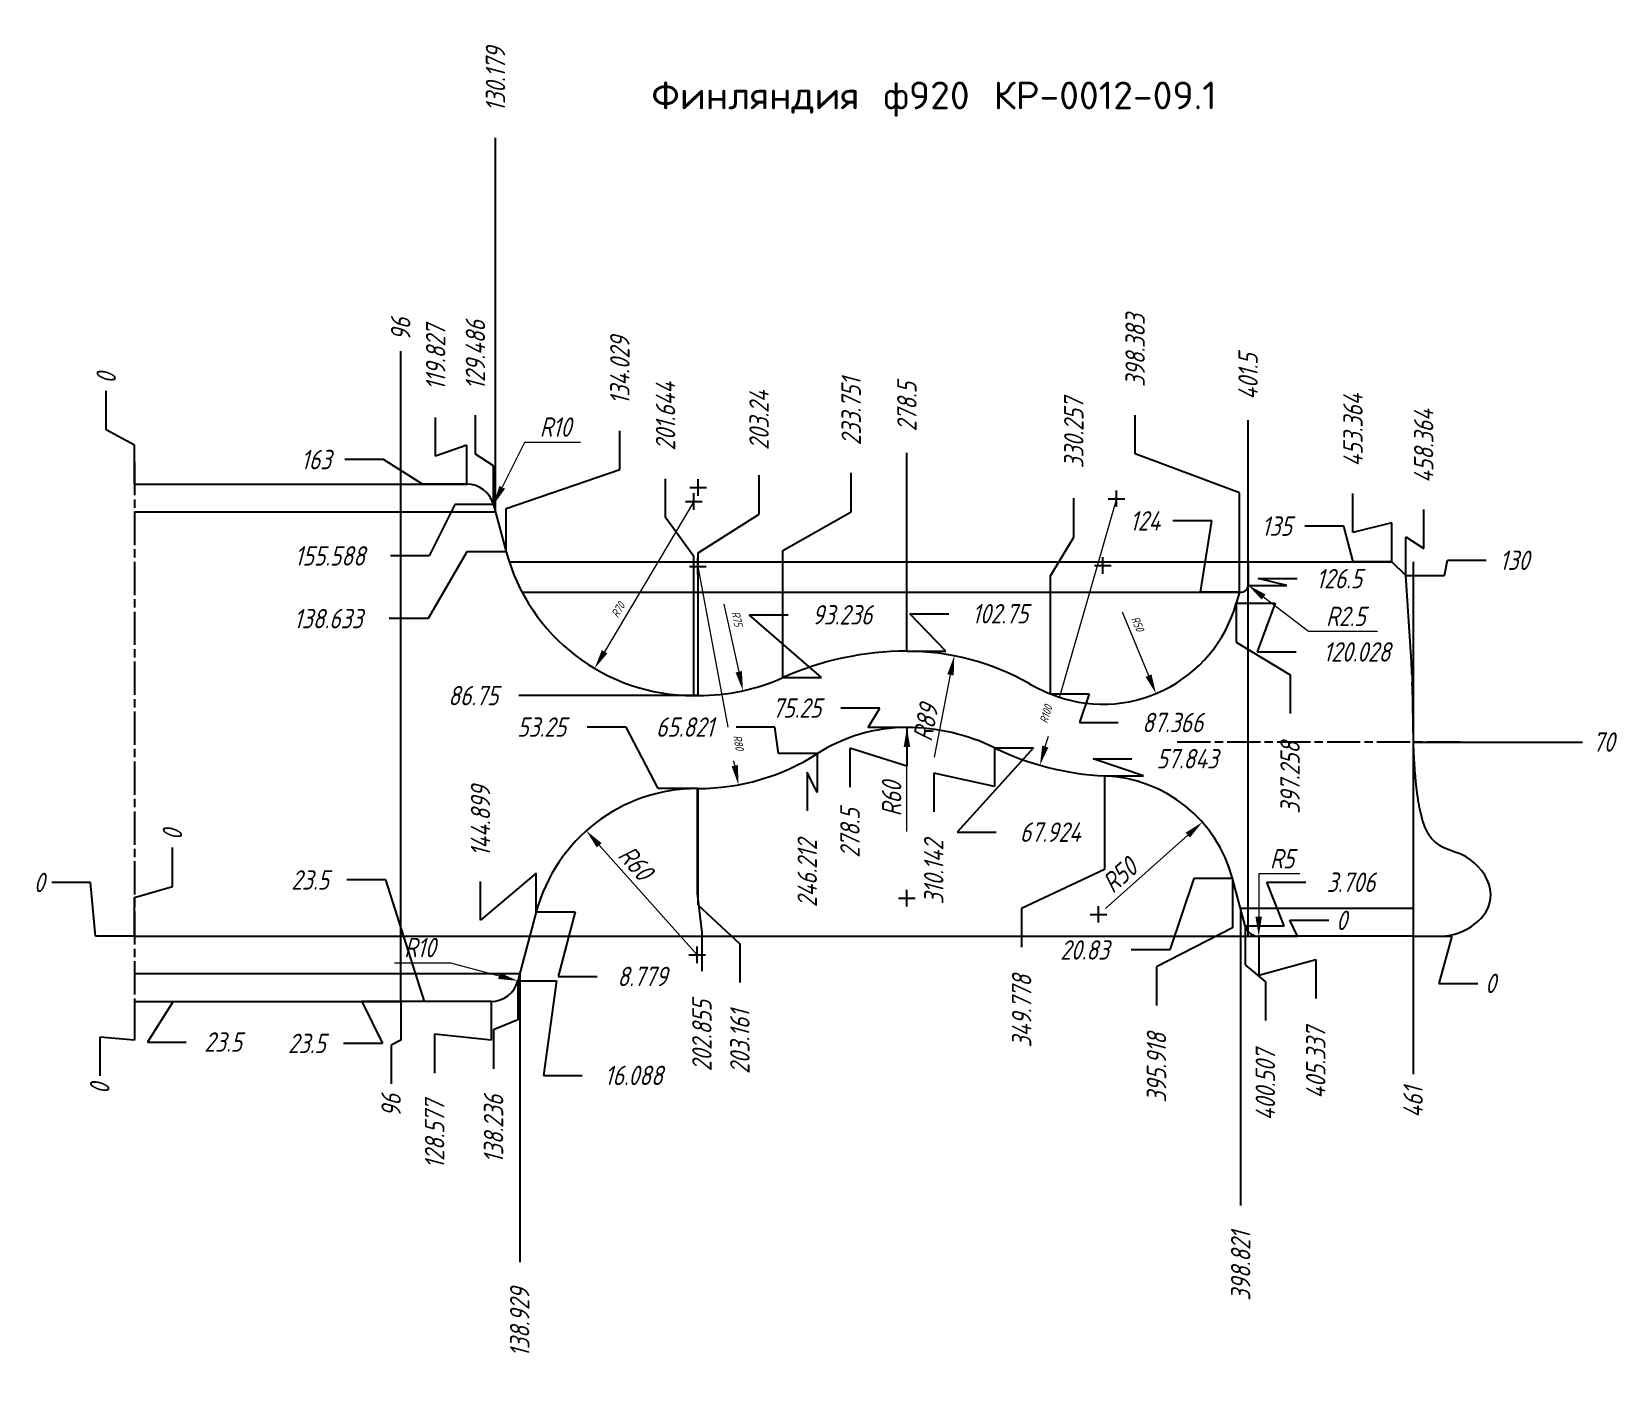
# Model space of a CAD drawing. Extents: x -4054 to -3482, y 925 to 1408.
import ezdxf

# ---------------------------------------------------------------- set-up
doc = ezdxf.new("R2010")
doc.units = 0
doc.linetypes.add('AM_ISO08W050', pattern=[18, 12, -1.5, 3, -1.5])
doc.layers.get('Defpoints').update_dxf_attribs({"linetype": 'CONTINUOUS'})
for name, color, linetype, lineweight in [('AM_0', 7, 'CONTINUOUS', 60), ('AM_4', 3, 'CONTINUOUS', 15), ('AM_7', 4, 'AM_ISO08W050', 25), ('AM_8', 1, 'CONTINUOUS', 5)]:
    doc.layers.add(name, color=color, linetype=linetype, lineweight=lineweight)
doc.styles.add('GOST', font='GOST.shx', dxfattribs={"oblique": 15})
doc.styles.get("Standard").update_dxf_attribs({"font": 'txt.shx'})
doc.dimstyles.new('GOST$4', dxfattribs={"dimscale": 0, "dimtxt": 7, "dimasz": 7, "dimexe": 1.25, "dimexo": 0, "dimgap": 2, "dimtad": 1, "dimtoh": 1, "dimdec": 3, "dimdsep": 46, "dimtxsty": 'GOST', "dimcen": 3, "dimclrd": 3, "dimclre": 3, "dimclrt": 2, "dimadec": 3, "dimazin": 2, "dimtfac": 1, "dimtdec": 3, "dimtofl": 0, "dimtmove": 1, "dimatfit": 0, "dimfxl": 0, "dimtolj": 1, "dimtzin": 0, "dimlwd": -1, "dimarcsym": 0})
doc.dimstyles.new('GOST$6', dxfattribs={"dimscale": 0, "dimtxt": 7, "dimasz": 7, "dimexe": 1.25, "dimexo": 0, "dimgap": 2, "dimtad": 0, "dimtoh": 1, "dimdec": 3, "dimdsep": 46, "dimtxsty": 'GOST', "dimcen": 3, "dimclrd": 3, "dimclre": 3, "dimclrt": 2, "dimadec": 3, "dimazin": 2, "dimtfac": 1, "dimtdec": 3, "dimtmove": 1, "dimatfit": 3, "dimfxl": 0, "dimtzin": 0, "dimlwd": -1, "dimarcsym": 0})

msp = doc.modelspace()

# ---------------------------------------------------------------- texts
at = {"layer": 'AM_8', "lineweight": -2}
msp.add_text('Финляндия ф920 КР-0012-09.1', height=10, dxfattribs=at).set_placement((-3830.4464, 1379.5784))

# ---------------------------------------------------------------- blocks, each defined once
blk = doc.blocks.new('*D244')
at = {"layer": 'AM_8', "color": 3, "lineweight": -2}
for p, q in [((-4032.59, 1100.82), (-4046.59, 1100.82)), ((-4030.81, 1081.44), (-4032.59, 1100.82)), ((-4016.81, 1081.44), (-4030.81, 1081.44))]:
    blk.add_line(p, q, dxfattribs=at)
at = {"layer": 'Defpoints', "color": 0}
for p in [(-4046.59, 1100.82), (-4016.81, 1081.44), (-4016.81, 1081.44)]:
    blk.add_point(p, dxfattribs=at)
at = {"layer": 'AM_8', "color": 2, "lineweight": -2, "insert": (-4051.17, 1100.82), "char_height": 7, "attachment_point": 5, "style": 'GOST'}
blk.add_mtext('0', dxfattribs=at)
blk = doc.blocks.new('*D245')
at = {"layer": 'AM_8', "color": 3, "lineweight": -2}
for p, q in [((-4016.81, 1057.94), (-4016.81, 1043.94)), ((-4016.81, 1043.94), (-4029.3, 1045.06)), ((-4029.3, 1045.06), (-4029.3, 1031.06))]:
    blk.add_line(p, q, dxfattribs=at)
at = {"layer": 'Defpoints', "color": 0}
for p in [(-4016.81, 1081.44), (-4016.81, 1057.94), (-4029.3, 1031.06)]:
    blk.add_point(p, dxfattribs=at)
at = {"layer": 'AM_8', "color": 2, "lineweight": -2, "insert": (-4029.3, 1026.48), "char_height": 7, "attachment_point": 5, "rotation": 90, "style": 'GOST'}
blk.add_mtext('0', dxfattribs=at)
blk = doc.blocks.new('*D246')
at = {"layer": 'AM_8', "color": 3, "lineweight": -2}
for p, q in [((-4016.81, 1057.94), (-4002.81, 1057.94)), ((-4002.81, 1057.94), (-4012.09, 1043.29)), ((-4012.09, 1043.29), (-3998.09, 1043.29))]:
    blk.add_line(p, q, dxfattribs=at)
at = {"layer": 'Defpoints', "color": 0}
for p in [(-4016.81, 1081.44), (-4016.81, 1057.94), (-3998.09, 1043.29)]:
    blk.add_point(p, dxfattribs=at)
at = {"layer": 'AM_8', "color": 2, "lineweight": -2, "insert": (-3984.82, 1043.29), "char_height": 7, "attachment_point": 5, "style": 'GOST'}
blk.add_mtext('23.5', dxfattribs=at)
blk = doc.blocks.new('*D247')
at = {"layer": 'AM_8', "color": 3, "lineweight": -2}
for p, q in [((-4003.1, 1099.41), (-4003.1, 1113.41)), ((-4016.81, 1095.44), (-4003.1, 1099.41)), ((-4016.81, 1081.44), (-4016.81, 1095.44))]:
    blk.add_line(p, q, dxfattribs=at)
at = {"layer": 'Defpoints', "color": 0}
for p in [(-4003.1, 1113.41), (-4016.81, 1081.44), (-4016.81, 1081.44)]:
    blk.add_point(p, dxfattribs=at)
at = {"layer": 'AM_8', "color": 2, "lineweight": -2, "insert": (-4003.1, 1118), "char_height": 7, "attachment_point": 5, "rotation": 90, "style": 'GOST'}
blk.add_mtext('0', dxfattribs=at)
blk = doc.blocks.new('*D248')
at = {"layer": 'AM_8', "color": 3, "lineweight": -2}
for p, q in [((-3920.81, 1057.94), (-3934.81, 1057.94)), ((-3934.81, 1057.94), (-3927.37, 1042.79)), ((-3927.37, 1042.79), (-3941.37, 1042.79))]:
    blk.add_line(p, q, dxfattribs=at)
at = {"layer": 'Defpoints', "color": 0}
for p in [(-4016.81, 1081.44), (-3920.81, 1057.94), (-3941.37, 1042.79)]:
    blk.add_point(p, dxfattribs=at)
at = {"layer": 'AM_8', "color": 2, "lineweight": -2, "insert": (-3954.65, 1042.79), "char_height": 7, "attachment_point": 5, "style": 'GOST'}
blk.add_mtext('23.5', dxfattribs=at)
blk = doc.blocks.new('*D249')
at = {"layer": 'AM_8', "color": 3, "lineweight": -2}
for p, q in [((-3920.81, 1057.94), (-3920.81, 1043.94)), ((-3920.81, 1043.94), (-3924.26, 1042.18)), ((-3924.26, 1042.18), (-3924.26, 1028.18))]:
    blk.add_line(p, q, dxfattribs=at)
at = {"layer": 'Defpoints', "color": 0}
for p in [(-4016.81, 1081.44), (-3920.81, 1057.94), (-3924.26, 1028.18)]:
    blk.add_point(p, dxfattribs=at)
at = {"layer": 'AM_8', "color": 2, "lineweight": -2, "insert": (-3924.26, 1020.35), "char_height": 7, "attachment_point": 5, "rotation": 90, "style": 'GOST'}
blk.add_mtext('96', dxfattribs=at)
blk = doc.blocks.new('*D250')
at = {"layer": 'AM_8', "color": 3, "lineweight": -2}
for p, q in [((-3888.23, 1057.94), (-3888.23, 1043.94)), ((-3888.23, 1043.94), (-3908.57, 1046.09)), ((-3908.57, 1046.09), (-3908.57, 1032.09))]:
    blk.add_line(p, q, dxfattribs=at)
at = {"layer": 'Defpoints', "color": 0}
for p in [(-4016.81, 1081.44), (-3888.23, 1057.94), (-3908.57, 1032.09)]:
    blk.add_point(p, dxfattribs=at)
at = {"layer": 'AM_8', "color": 2, "lineweight": -2, "insert": (-3908.57, 1009.91), "char_height": 7, "attachment_point": 5, "rotation": 90, "style": 'GOST'}
blk.add_mtext('128.577', dxfattribs=at)
blk = doc.blocks.new('*D251')
at = {"layer": 'AM_8', "color": 3, "lineweight": -2}
for p, q in [((-3926.21, 1101.73), (-3940.21, 1101.73)), ((-3912.21, 1057.94), (-3926.21, 1101.73)), ((-3888.23, 1057.94), (-3912.21, 1057.94))]:
    blk.add_line(p, q, dxfattribs=at)
at = {"layer": 'Defpoints', "color": 0}
for p in [(-3940.21, 1101.73), (-4016.81, 1081.44), (-3888.23, 1057.94)]:
    blk.add_point(p, dxfattribs=at)
at = {"layer": 'AM_8', "color": 2, "lineweight": -2, "insert": (-3953.48, 1101.73), "char_height": 7, "attachment_point": 5, "style": 'GOST'}
blk.add_mtext('23.5', dxfattribs=at)
blk = doc.blocks.new('*D252')
at = {"layer": 'AM_8', "color": 3, "lineweight": -2}
for p, q in [((-3878.58, 1065.35), (-3864.58, 1065.35)), ((-3864.58, 1065.35), (-3869.36, 1031.26)), ((-3869.36, 1031.26), (-3855.36, 1031.26))]:
    blk.add_line(p, q, dxfattribs=at)
at = {"layer": 'Defpoints', "color": 0}
for p in [(-4016.81, 1081.44), (-3878.58, 1065.35), (-3855.36, 1031.26)]:
    blk.add_point(p, dxfattribs=at)
at = {"layer": 'AM_8', "color": 2, "lineweight": -2, "insert": (-3836.81, 1031.26), "char_height": 7, "attachment_point": 5, "style": 'GOST'}
blk.add_mtext('16.088', dxfattribs=at)
blk = doc.blocks.new('*D253')
at = {"layer": 'AM_8', "color": 3, "lineweight": -2}
for p, q in [((-3878.58, 1065.35), (-3878.58, 1051.35)), ((-3878.58, 1051.35), (-3887.32, 1047.63)), ((-3887.32, 1047.63), (-3887.32, 1033.63))]:
    blk.add_line(p, q, dxfattribs=at)
at = {"layer": 'Defpoints', "color": 0}
for p in [(-4016.81, 1081.44), (-3878.58, 1065.35), (-3887.32, 1033.63)]:
    blk.add_point(p, dxfattribs=at)
at = {"layer": 'AM_8', "color": 2, "lineweight": -2, "insert": (-3887.32, 1011.92), "char_height": 7, "attachment_point": 5, "rotation": 90, "style": 'GOST'}
blk.add_mtext('138.236', dxfattribs=at)
blk = doc.blocks.new('*D254')
at = {"layer": 'AM_8', "color": 3, "lineweight": -2}
for p, q in [((-3877.88, 1067.94), (-3877.88, 991.89)), ((-3877.88, 991.89), (-3877.9, 977.89)), ((-3877.9, 977.89), (-3877.9, 963.89))]:
    blk.add_line(p, q, dxfattribs=at)
at = {"layer": 'Defpoints', "color": 0}
for p in [(-4016.81, 1081.44), (-3877.88, 1067.94), (-3877.9, 963.89)]:
    blk.add_point(p, dxfattribs=at)
at = {"layer": 'AM_8', "color": 2, "lineweight": -2, "insert": (-3877.9, 942.18), "char_height": 7, "attachment_point": 5, "rotation": 90, "style": 'GOST'}
blk.add_mtext('138.929', dxfattribs=at)
blk = doc.blocks.new('*D255')
at = {"layer": 'AM_8', "color": 3, "lineweight": -2}
for p, q in [((-3871.91, 1090.22), (-3857.91, 1090.22)), ((-3857.91, 1090.22), (-3864.01, 1066.94)), ((-3864.01, 1066.94), (-3850.01, 1066.94))]:
    blk.add_line(p, q, dxfattribs=at)
at = {"layer": 'Defpoints', "color": 0}
for p in [(-3871.91, 1090.22), (-4016.81, 1081.44), (-3850.01, 1066.94)]:
    blk.add_point(p, dxfattribs=at)
at = {"layer": 'AM_8', "color": 2, "lineweight": -2, "insert": (-3833.72, 1066.94), "char_height": 7, "attachment_point": 5, "style": 'GOST'}
blk.add_mtext('8.779', dxfattribs=at)
blk = doc.blocks.new('*D256')
at = {"layer": 'AM_8', "color": 3, "lineweight": -2}
for p, q in [((-3871.91, 1104.22), (-3892.03, 1087.18)), ((-3871.91, 1090.22), (-3871.91, 1104.22)), ((-3892.03, 1087.18), (-3892.03, 1101.18))]:
    blk.add_line(p, q, dxfattribs=at)
at = {"layer": 'Defpoints', "color": 0}
for p in [(-3892.03, 1101.18), (-3871.91, 1090.22), (-4016.81, 1081.44)]:
    blk.add_point(p, dxfattribs=at)
at = {"layer": 'AM_8', "color": 2, "lineweight": -2, "insert": (-3892.03, 1122.89), "char_height": 7, "attachment_point": 5, "rotation": 90, "style": 'GOST'}
blk.add_mtext('144.899', dxfattribs=at)
blk = doc.blocks.new('*D257')
at = {"layer": 'AM_8', "color": 3, "lineweight": -2}
for p, q in [((-3813.96, 1134.69), (-3813.96, 1096.83)), ((-3813.96, 1096.83), (-3812.22, 1082.83)), ((-3812.22, 1082.83), (-3812.22, 1068.83))]:
    blk.add_line(p, q, dxfattribs=at)
at = {"layer": 'Defpoints', "color": 0}
for p in [(-3813.96, 1134.69), (-4016.81, 1081.44), (-3812.22, 1068.83)]:
    blk.add_point(p, dxfattribs=at)
at = {"layer": 'AM_8', "color": 2, "lineweight": -2, "insert": (-3812.22, 1045.56), "char_height": 7, "attachment_point": 5, "rotation": 90, "style": 'GOST'}
blk.add_mtext('202.855', dxfattribs=at)
blk = doc.blocks.new('*D258')
at = {"layer": 'AM_8', "color": 3, "lineweight": -2}
for p, q in [((-3839.56, 1156.84), (-3853.56, 1156.84)), ((-3827.96, 1134.69), (-3839.56, 1156.84)), ((-3813.96, 1134.69), (-3827.96, 1134.69))]:
    blk.add_line(p, q, dxfattribs=at)
at = {"layer": 'Defpoints', "color": 0}
for p in [(-3853.56, 1156.84), (-3813.96, 1134.69), (-4016.81, 1081.44)]:
    blk.add_point(p, dxfattribs=at)
at = {"layer": 'AM_8', "color": 2, "lineweight": -2, "insert": (-3869.99, 1156.84), "char_height": 7, "attachment_point": 5, "style": 'GOST'}
blk.add_mtext('53.25', dxfattribs=at)
blk = doc.blocks.new('*D259')
at = {"layer": 'AM_8', "color": 3, "lineweight": -2}
for p, q in [((-3770.6, 1147.26), (-3770.6, 1133.26)), ((-3770.6, 1133.26), (-3774.25, 1140.64)), ((-3774.25, 1140.64), (-3774.25, 1126.64))]:
    blk.add_line(p, q, dxfattribs=at)
at = {"layer": 'Defpoints', "color": 0}
for p in [(-3770.6, 1147.26), (-3774.25, 1126.64), (-4016.81, 1081.44)]:
    blk.add_point(p, dxfattribs=at)
at = {"layer": 'AM_8', "color": 2, "lineweight": -2, "insert": (-3774.25, 1104.05), "char_height": 7, "attachment_point": 5, "rotation": 90, "style": 'GOST'}
blk.add_mtext('246.212', dxfattribs=at)
blk = doc.blocks.new('*D260')
at = {"layer": 'AM_8', "color": 3, "lineweight": -2}
for p, q in [((-3785.92, 1156.84), (-3799.92, 1156.84)), ((-3784.6, 1147.26), (-3785.92, 1156.84)), ((-3770.6, 1147.26), (-3784.6, 1147.26))]:
    blk.add_line(p, q, dxfattribs=at)
at = {"layer": 'Defpoints', "color": 0}
for p in [(-3799.92, 1156.84), (-3770.6, 1147.26), (-4016.81, 1081.44)]:
    blk.add_point(p, dxfattribs=at)
at = {"layer": 'AM_8', "color": 2, "lineweight": -2, "insert": (-3818.39, 1156.84), "char_height": 7, "attachment_point": 5, "style": 'GOST'}
blk.add_mtext('65.821', dxfattribs=at)
blk = doc.blocks.new('*D261')
at = {"layer": 'AM_8', "color": 3, "lineweight": -2}
for p, q in [((-3748.1, 1163.71), (-3762.1, 1163.71)), ((-3752.31, 1156.69), (-3748.1, 1163.71)), ((-3738.31, 1156.69), (-3752.31, 1156.69))]:
    blk.add_line(p, q, dxfattribs=at)
at = {"layer": 'Defpoints', "color": 0}
for p in [(-3762.1, 1163.71), (-3738.31, 1156.69), (-4016.81, 1081.44)]:
    blk.add_point(p, dxfattribs=at)
at = {"layer": 'AM_8', "color": 2, "lineweight": -2, "insert": (-3778.04, 1163.71), "char_height": 7, "attachment_point": 5, "style": 'GOST'}
blk.add_mtext('75.25', dxfattribs=at)
blk = doc.blocks.new('*D262')
at = {"layer": 'AM_8', "color": 3, "lineweight": -2}
for p, q in [((-3738.31, 1156.69), (-3738.31, 1142.69)), ((-3738.31, 1142.69), (-3758.83, 1149.22)), ((-3758.83, 1149.22), (-3758.83, 1135.22))]:
    blk.add_line(p, q, dxfattribs=at)
at = {"layer": 'Defpoints', "color": 0}
for p in [(-3738.31, 1156.69), (-3758.83, 1135.22), (-4016.81, 1081.44)]:
    blk.add_point(p, dxfattribs=at)
at = {"layer": 'AM_8', "color": 2, "lineweight": -2, "insert": (-3758.83, 1118.61), "char_height": 7, "attachment_point": 5, "rotation": 90, "style": 'GOST'}
blk.add_mtext('278.5', dxfattribs=at)
blk = doc.blocks.new('*D263')
at = {"layer": 'AM_8', "color": 3, "lineweight": -2}
for p, q in [((-3706.67, 1149.36), (-3706.67, 1135.36)), ((-3706.67, 1135.36), (-3728.63, 1140.27)), ((-3728.63, 1140.27), (-3728.63, 1126.27))]:
    blk.add_line(p, q, dxfattribs=at)
at = {"layer": 'Defpoints', "color": 0}
for p in [(-3706.67, 1149.36), (-3728.63, 1126.27), (-4016.81, 1081.44)]:
    blk.add_point(p, dxfattribs=at)
at = {"layer": 'AM_8', "color": 2, "lineweight": -2, "insert": (-3728.63, 1104.52), "char_height": 7, "attachment_point": 5, "rotation": 90, "style": 'GOST'}
blk.add_mtext('310.142', dxfattribs=at)
blk = doc.blocks.new('*D264')
at = {"layer": 'AM_8', "color": 3, "lineweight": -2}
for p, q in [((-3692.67, 1149.36), (-3720.13, 1118.96)), ((-3706.67, 1149.36), (-3692.67, 1149.36)), ((-3720.13, 1118.96), (-3706.13, 1118.96))]:
    blk.add_line(p, q, dxfattribs=at)
at = {"layer": 'Defpoints', "color": 0}
for p in [(-3706.67, 1149.36), (-3706.13, 1118.96), (-4016.81, 1081.44)]:
    blk.add_point(p, dxfattribs=at)
at = {"layer": 'AM_8', "color": 2, "lineweight": -2, "insert": (-3686.62, 1118.96), "char_height": 7, "attachment_point": 5, "style": 'GOST'}
blk.add_mtext('67.924', dxfattribs=at)
blk = doc.blocks.new('*D265')
at = {"layer": 'AM_8', "color": 3, "lineweight": -2}
for p, q in [((-3667.03, 1139.28), (-3667.03, 1105.49)), ((-3667.03, 1105.49), (-3696.94, 1091.49)), ((-3696.94, 1091.49), (-3696.94, 1077.49))]:
    blk.add_line(p, q, dxfattribs=at)
at = {"layer": 'Defpoints', "color": 0}
for p in [(-3667.03, 1139.28), (-4016.81, 1081.44), (-3696.94, 1077.49)]:
    blk.add_point(p, dxfattribs=at)
at = {"layer": 'AM_8', "color": 2, "lineweight": -2, "insert": (-3696.94, 1054.37), "char_height": 7, "attachment_point": 5, "rotation": 90, "style": 'GOST'}
blk.add_mtext('349.778', dxfattribs=at)
blk = doc.blocks.new('*D266')
at = {"layer": 'AM_8', "color": 3, "lineweight": -2}
for p, q in [((-3653.03, 1139.28), (-3671.2, 1145.43)), ((-3671.2, 1145.43), (-3657.2, 1145.43)), ((-3667.03, 1139.28), (-3653.03, 1139.28))]:
    blk.add_line(p, q, dxfattribs=at)
at = {"layer": 'Defpoints', "color": 0}
for p in [(-3657.2, 1145.43), (-3667.03, 1139.28), (-4016.81, 1081.44)]:
    blk.add_point(p, dxfattribs=at)
at = {"layer": 'AM_8', "color": 2, "lineweight": -2, "insert": (-3637.27, 1145.43), "char_height": 7, "attachment_point": 5, "style": 'GOST'}
blk.add_mtext('57.843', dxfattribs=at)
blk = doc.blocks.new('*D267')
at = {"layer": 'AM_8', "color": 3, "lineweight": -2}
for p, q in [((-3634.89, 1102.27), (-3643.49, 1076.49)), ((-3620.89, 1102.27), (-3634.89, 1102.27)), ((-3643.49, 1076.49), (-3657.49, 1076.49))]:
    blk.add_line(p, q, dxfattribs=at)
at = {"layer": 'Defpoints', "color": 0}
for p in [(-3620.89, 1102.27), (-4016.81, 1081.44), (-3657.49, 1076.49)]:
    blk.add_point(p, dxfattribs=at)
at = {"layer": 'AM_8', "color": 2, "lineweight": -2, "insert": (-3674.26, 1076.49), "char_height": 7, "attachment_point": 5, "style": 'GOST'}
blk.add_mtext('20.83', dxfattribs=at)
blk = doc.blocks.new('*D268')
at = {"layer": 'AM_8', "color": 3, "lineweight": -2}
for p, q in [((-3620.89, 1102.27), (-3620.89, 1084.42)), ((-3620.89, 1084.42), (-3648.32, 1070.42)), ((-3648.32, 1070.42), (-3648.32, 1056.42))]:
    blk.add_line(p, q, dxfattribs=at)
at = {"layer": 'Defpoints', "color": 0}
for p in [(-3620.89, 1102.27), (-4016.81, 1081.44), (-3648.32, 1056.42)]:
    blk.add_point(p, dxfattribs=at)
at = {"layer": 'AM_8', "color": 2, "lineweight": -2, "insert": (-3648.32, 1033.97), "char_height": 7, "attachment_point": 5, "rotation": 90, "style": 'GOST'}
blk.add_mtext('395.918', dxfattribs=at)
blk = doc.blocks.new('*D269')
at = {"layer": 'AM_8', "color": 3, "lineweight": -2}
blk.add_line((-3617.99, 1091.44), (-3617.99, 984.39), dxfattribs=at)
at = {"layer": 'Defpoints', "color": 0}
for p in [(-3617.99, 1091.44), (-4016.81, 1081.44), (-3617.99, 984.39)]:
    blk.add_point(p, dxfattribs=at)
at = {"layer": 'AM_8', "color": 2, "lineweight": -2, "insert": (-3617.99, 962.47), "char_height": 7, "attachment_point": 5, "rotation": 90, "style": 'GOST'}
blk.add_mtext('398.821', dxfattribs=at)
blk = doc.blocks.new('*D270')
at = {"layer": 'AM_8', "color": 3, "lineweight": -2}
for p, q in [((-3602.3, 1085.15), (-3608.51, 1100.9)), ((-3608.51, 1100.9), (-3594.51, 1100.9)), ((-3616.3, 1085.15), (-3602.3, 1085.15))]:
    blk.add_line(p, q, dxfattribs=at)
at = {"layer": 'Defpoints', "color": 0}
for p in [(-3594.51, 1100.9), (-4016.81, 1081.44), (-3616.3, 1085.15)]:
    blk.add_point(p, dxfattribs=at)
at = {"layer": 'AM_8', "color": 2, "lineweight": -2, "insert": (-3578.22, 1100.9), "char_height": 7, "attachment_point": 5, "style": 'GOST'}
blk.add_mtext('3.706', dxfattribs=at)
blk = doc.blocks.new('*D271')
at = {"layer": 'AM_8', "color": 3, "lineweight": -2}
for p, q in [((-3616.3, 1085.15), (-3616.3, 1071.15)), ((-3616.3, 1071.15), (-3609.08, 1065.04)), ((-3609.08, 1065.04), (-3609.08, 1051.04))]:
    blk.add_line(p, q, dxfattribs=at)
at = {"layer": 'Defpoints', "color": 0}
for p in [(-4016.81, 1081.44), (-3616.3, 1085.15), (-3609.08, 1051.04)]:
    blk.add_point(p, dxfattribs=at)
at = {"layer": 'AM_8', "color": 2, "lineweight": -2, "insert": (-3609.08, 1027.75), "char_height": 7, "attachment_point": 5, "rotation": 90, "style": 'GOST'}
blk.add_mtext('400.507', dxfattribs=at)
blk = doc.blocks.new('*D272')
at = {"layer": 'AM_8', "color": 3, "lineweight": -2}
for p, q in [((-3597.47, 1081.44), (-3600.22, 1087.17)), ((-3600.22, 1087.17), (-3586.22, 1087.17)), ((-3611.47, 1081.44), (-3597.47, 1081.44))]:
    blk.add_line(p, q, dxfattribs=at)
at = {"layer": 'Defpoints', "color": 0}
for p in [(-3586.22, 1087.17), (-4016.81, 1081.44), (-3611.47, 1081.44)]:
    blk.add_point(p, dxfattribs=at)
at = {"layer": 'AM_8', "color": 2, "lineweight": -2, "insert": (-3581.64, 1087.17), "char_height": 7, "attachment_point": 5, "style": 'GOST'}
blk.add_mtext('0', dxfattribs=at)
blk = doc.blocks.new('*D273')
at = {"layer": 'AM_8', "color": 3, "lineweight": -2}
for p, q in [((-3611.47, 1081.44), (-3611.47, 1067.44)), ((-3611.47, 1067.44), (-3590.9, 1073)), ((-3590.9, 1073), (-3590.9, 1059))]:
    blk.add_line(p, q, dxfattribs=at)
at = {"layer": 'Defpoints', "color": 0}
for p in [(-4016.81, 1081.44), (-3611.47, 1081.44), (-3590.9, 1059)]:
    blk.add_point(p, dxfattribs=at)
at = {"layer": 'AM_8', "color": 2, "lineweight": -2, "insert": (-3590.9, 1035.71), "char_height": 7, "attachment_point": 5, "rotation": 90, "style": 'GOST'}
blk.add_mtext('405.337', dxfattribs=at)
blk = doc.blocks.new('*D274')
at = {"layer": 'AM_8', "color": 3, "lineweight": -2}
blk.add_line((-3555.81, 1081.44), (-3555.81, 1031.66), dxfattribs=at)
at = {"layer": 'Defpoints', "color": 0}
for p in [(-4016.81, 1081.44), (-3555.81, 1081.44), (-3555.81, 1031.66)]:
    blk.add_point(p, dxfattribs=at)
at = {"layer": 'AM_8', "color": 2, "lineweight": -2, "insert": (-3555.81, 1021.54), "char_height": 7, "attachment_point": 5, "rotation": 90, "style": 'GOST'}
blk.add_mtext('461', dxfattribs=at)
blk = doc.blocks.new('*D275')
at = {"layer": 'AM_8', "color": 3, "lineweight": -2}
for p, q in [((-3555.81, 1081.44), (-3541.81, 1081.44)), ((-3541.81, 1081.44), (-3546.51, 1064.44)), ((-3546.51, 1064.44), (-3532.51, 1064.44))]:
    blk.add_line(p, q, dxfattribs=at)
at = {"layer": 'Defpoints', "color": 0}
for p in [(-4016.81, 1081.44), (-3555.81, 1081.44), (-3532.51, 1064.44)]:
    blk.add_point(p, dxfattribs=at)
at = {"layer": 'AM_8', "color": 2, "lineweight": -2, "insert": (-3527.93, 1064.44), "char_height": 7, "attachment_point": 5, "style": 'GOST'}
blk.add_mtext('0', dxfattribs=at)
blk = doc.blocks.new('*D276')
at = {"layer": 'AM_8', "color": 3, "lineweight": -2}
blk.add_line((-3555.81, 1151.44), (-3494.74, 1151.44), dxfattribs=at)
at = {"layer": 'Defpoints', "color": 0}
for p in [(-3555.81, 1151.44), (-3494.74, 1151.44), (-4016.81, 1081.44)]:
    blk.add_point(p, dxfattribs=at)
at = {"layer": 'AM_8', "color": 2, "lineweight": -2, "insert": (-3487.15, 1151.44), "char_height": 7, "attachment_point": 5, "style": 'GOST'}
blk.add_mtext('70', dxfattribs=at)
blk = doc.blocks.new('*D277')
at = {"layer": 'AM_8', "color": 3, "lineweight": -2}
for p, q in [((-3577.49, 1227.05), (-3577.49, 1241.05)), ((-3563.45, 1230.44), (-3577.49, 1227.05)), ((-3563.45, 1216.44), (-3563.45, 1230.44))]:
    blk.add_line(p, q, dxfattribs=at)
at = {"layer": 'Defpoints', "color": 0}
for p in [(-3577.49, 1241.05), (-3563.45, 1216.44), (-4016.81, 1081.44)]:
    blk.add_point(p, dxfattribs=at)
at = {"layer": 'AM_8', "color": 2, "lineweight": -2, "insert": (-3577.49, 1263.88), "char_height": 7, "attachment_point": 5, "rotation": 90, "style": 'GOST'}
blk.add_mtext('453.364', dxfattribs=at)
blk = doc.blocks.new('*D278')
at = {"layer": 'AM_8', "color": 3, "lineweight": -2}
for p, q in [((-3544.45, 1211.44), (-3543.46, 1216.97)), ((-3543.46, 1216.97), (-3529.46, 1216.97)), ((-3558.45, 1211.44), (-3544.45, 1211.44))]:
    blk.add_line(p, q, dxfattribs=at)
at = {"layer": 'Defpoints', "color": 0}
for p in [(-3529.46, 1216.97), (-3558.45, 1211.44), (-4016.81, 1081.44)]:
    blk.add_point(p, dxfattribs=at)
at = {"layer": 'AM_8', "color": 2, "lineweight": -2, "insert": (-3519.3, 1216.97), "char_height": 7, "attachment_point": 5, "style": 'GOST'}
blk.add_mtext('130', dxfattribs=at)
blk = doc.blocks.new('*D279')
at = {"layer": 'AM_8', "color": 3, "lineweight": -2}
for p, q in [((-3551.99, 1221.27), (-3551.99, 1235.27)), ((-3558.45, 1211.44), (-3558.45, 1225.44)), ((-3558.45, 1225.44), (-3551.99, 1221.27))]:
    blk.add_line(p, q, dxfattribs=at)
at = {"layer": 'Defpoints', "color": 0}
for p in [(-3551.99, 1235.27), (-3558.45, 1211.44), (-4016.81, 1081.44)]:
    blk.add_point(p, dxfattribs=at)
at = {"layer": 'AM_8', "color": 2, "lineweight": -2, "insert": (-3551.99, 1258.11), "char_height": 7, "attachment_point": 5, "rotation": 90, "style": 'GOST'}
blk.add_mtext('458.364', dxfattribs=at)
blk = doc.blocks.new('*D280')
at = {"layer": 'AM_8', "color": 3, "lineweight": -2}
blk.add_line((-3615.31, 1216.44), (-3615.31, 1267.54), dxfattribs=at)
at = {"layer": 'Defpoints', "color": 0}
for p in [(-3615.31, 1267.54), (-3615.31, 1216.44), (-4016.81, 1081.44)]:
    blk.add_point(p, dxfattribs=at)
at = {"layer": 'AM_8', "color": 2, "lineweight": -2, "insert": (-3615.31, 1283.17), "char_height": 7, "attachment_point": 5, "rotation": 90, "style": 'GOST'}
blk.add_mtext('401.5', dxfattribs=at)
blk = doc.blocks.new('*D281')
at = {"layer": 'AM_8', "color": 3, "lineweight": -2}
for p, q in [((-3615.31, 1207.94), (-3601.31, 1207.94)), ((-3601.31, 1207.94), (-3611.67, 1210.36)), ((-3611.67, 1210.36), (-3597.67, 1210.36))]:
    blk.add_line(p, q, dxfattribs=at)
at = {"layer": 'Defpoints', "color": 0}
for p in [(-3615.31, 1207.94), (-3597.67, 1210.36), (-4016.81, 1081.44)]:
    blk.add_point(p, dxfattribs=at)
at = {"layer": 'AM_8', "color": 2, "lineweight": -2, "insert": (-3582.49, 1210.36), "char_height": 7, "attachment_point": 5, "style": 'GOST'}
blk.add_mtext('126.5', dxfattribs=at)
blk = doc.blocks.new('*D282')
at = {"layer": 'AM_8', "color": 3, "lineweight": -2}
for p, q in [((-3656.02, 1255.33), (-3656.02, 1269.33)), ((-3618.43, 1241.33), (-3656.02, 1255.33)), ((-3618.43, 1205.44), (-3618.43, 1241.33))]:
    blk.add_line(p, q, dxfattribs=at)
at = {"layer": 'Defpoints', "color": 0}
for p in [(-3656.02, 1269.33), (-3618.43, 1205.44), (-4016.81, 1081.44)]:
    blk.add_point(p, dxfattribs=at)
at = {"layer": 'AM_8', "color": 2, "lineweight": -2, "insert": (-3656.02, 1292.59), "char_height": 7, "attachment_point": 5, "rotation": 90, "style": 'GOST'}
blk.add_mtext('398.383', dxfattribs=at)
blk = doc.blocks.new('*D283')
at = {"layer": 'AM_8', "color": 3, "lineweight": -2}
for p, q in [((-3628.43, 1231.2), (-3642.43, 1231.2)), ((-3632.43, 1205.44), (-3628.43, 1231.2)), ((-3618.43, 1205.44), (-3632.43, 1205.44))]:
    blk.add_line(p, q, dxfattribs=at)
at = {"layer": 'Defpoints', "color": 0}
for p in [(-3642.43, 1231.2), (-3618.43, 1205.44), (-4016.81, 1081.44)]:
    blk.add_point(p, dxfattribs=at)
at = {"layer": 'AM_8', "color": 2, "lineweight": -2, "insert": (-3652.48, 1231.2), "char_height": 7, "attachment_point": 5, "style": 'GOST'}
blk.add_mtext('124', dxfattribs=at)
blk = doc.blocks.new('*D284')
at = {"layer": 'AM_8', "color": 3, "lineweight": -2}
for p, q in [((-3619.55, 1201.47), (-3605.55, 1201.47)), ((-3605.55, 1201.47), (-3612, 1183.93)), ((-3612, 1183.93), (-3598, 1183.93))]:
    blk.add_line(p, q, dxfattribs=at)
at = {"layer": 'Defpoints', "color": 0}
for p in [(-3619.55, 1201.47), (-3598, 1183.93), (-4016.81, 1081.44)]:
    blk.add_point(p, dxfattribs=at)
at = {"layer": 'AM_8', "color": 2, "lineweight": -2, "insert": (-3576.12, 1183.93), "char_height": 7, "attachment_point": 5, "style": 'GOST'}
blk.add_mtext('120.028', dxfattribs=at)
blk = doc.blocks.new('*D285')
at = {"layer": 'AM_8', "color": 3, "lineweight": -2}
for p, q in [((-3619.55, 1201.47), (-3619.55, 1187.47)), ((-3619.55, 1187.47), (-3600.17, 1175.68)), ((-3600.17, 1175.68), (-3600.17, 1161.68))]:
    blk.add_line(p, q, dxfattribs=at)
at = {"layer": 'Defpoints', "color": 0}
for p in [(-3619.55, 1201.47), (-3600.17, 1161.68), (-4016.81, 1081.44)]:
    blk.add_point(p, dxfattribs=at)
at = {"layer": 'AM_8', "color": 2, "lineweight": -2, "insert": (-3600.17, 1138.55), "char_height": 7, "attachment_point": 5, "rotation": 90, "style": 'GOST'}
blk.add_mtext('397.258', dxfattribs=at)
blk = doc.blocks.new('*D286')
at = {"layer": 'AM_8', "color": 3, "lineweight": -2}
for p, q in [((-3678.14, 1225.36), (-3678.14, 1239.36)), ((-3686.55, 1211.36), (-3678.14, 1225.36)), ((-3686.55, 1168.81), (-3686.55, 1211.36))]:
    blk.add_line(p, q, dxfattribs=at)
at = {"layer": 'Defpoints', "color": 0}
for p in [(-3678.14, 1239.36), (-3686.55, 1168.81), (-4016.81, 1081.44)]:
    blk.add_point(p, dxfattribs=at)
at = {"layer": 'AM_8', "color": 2, "lineweight": -2, "insert": (-3678.14, 1262.78), "char_height": 7, "attachment_point": 5, "rotation": 90, "style": 'GOST'}
blk.add_mtext('330.257', dxfattribs=at)
blk = doc.blocks.new('*D287')
at = {"layer": 'AM_8', "color": 3, "lineweight": -2}
for p, q in [((-3686.55, 1168.81), (-3672.55, 1168.81)), ((-3672.55, 1168.81), (-3676.13, 1158.49)), ((-3676.13, 1158.49), (-3662.13, 1158.49))]:
    blk.add_line(p, q, dxfattribs=at)
at = {"layer": 'Defpoints', "color": 0}
for p in [(-3686.55, 1168.81), (-3662.13, 1158.49), (-4016.81, 1081.44)]:
    blk.add_point(p, dxfattribs=at)
at = {"layer": 'AM_8', "color": 2, "lineweight": -2, "insert": (-3642.51, 1158.49), "char_height": 7, "attachment_point": 5, "style": 'GOST'}
blk.add_mtext('87.366', dxfattribs=at)
blk = doc.blocks.new('*D288')
at = {"layer": 'AM_8', "color": 3, "lineweight": -2}
blk.add_line((-3738.31, 1184.19), (-3738.31, 1255.7), dxfattribs=at)
at = {"layer": 'Defpoints', "color": 0}
for p in [(-3738.31, 1255.7), (-3738.31, 1184.19), (-4016.81, 1081.44)]:
    blk.add_point(p, dxfattribs=at)
at = {"layer": 'AM_8', "color": 2, "lineweight": -2, "insert": (-3738.31, 1272.31), "char_height": 7, "attachment_point": 5, "rotation": 90, "style": 'GOST'}
blk.add_mtext('278.5', dxfattribs=at)
blk = doc.blocks.new('*D289')
at = {"layer": 'AM_8', "color": 3, "lineweight": -2}
for p, q in [((-3724.31, 1184.19), (-3737.22, 1197.71)), ((-3737.22, 1197.71), (-3723.22, 1197.71)), ((-3738.31, 1184.19), (-3724.31, 1184.19))]:
    blk.add_line(p, q, dxfattribs=at)
at = {"layer": 'Defpoints', "color": 0}
for p in [(-3723.22, 1197.71), (-3738.31, 1184.19), (-4016.81, 1081.44)]:
    blk.add_point(p, dxfattribs=at)
at = {"layer": 'AM_8', "color": 2, "lineweight": -2, "insert": (-3704.7, 1197.71), "char_height": 7, "attachment_point": 5, "style": 'GOST'}
blk.add_mtext('102.75', dxfattribs=at)
blk = doc.blocks.new('*D290')
at = {"layer": 'AM_8', "color": 3, "lineweight": -2}
for p, q in [((-3758.39, 1234.46), (-3758.39, 1248.46)), ((-3783.06, 1220.46), (-3758.39, 1234.46)), ((-3783.06, 1174.68), (-3783.06, 1220.46))]:
    blk.add_line(p, q, dxfattribs=at)
at = {"layer": 'Defpoints', "color": 0}
for p in [(-3758.39, 1248.46), (-3783.06, 1174.68), (-4016.81, 1081.44)]:
    blk.add_point(p, dxfattribs=at)
at = {"layer": 'AM_8', "color": 2, "lineweight": -2, "insert": (-3758.39, 1270.56), "char_height": 7, "attachment_point": 5, "rotation": 90, "style": 'GOST'}
blk.add_mtext('233.751', dxfattribs=at)
blk = doc.blocks.new('*D291')
at = {"layer": 'AM_8', "color": 3, "lineweight": -2}
for p, q in [((-3769.06, 1174.68), (-3795.14, 1197.32)), ((-3795.14, 1197.32), (-3781.14, 1197.32)), ((-3783.06, 1174.68), (-3769.06, 1174.68))]:
    blk.add_line(p, q, dxfattribs=at)
at = {"layer": 'Defpoints', "color": 0}
for p in [(-3781.14, 1197.32), (-3783.06, 1174.68), (-4016.81, 1081.44)]:
    blk.add_point(p, dxfattribs=at)
at = {"layer": 'AM_8', "color": 2, "lineweight": -2, "insert": (-3761.64, 1197.32), "char_height": 7, "attachment_point": 5, "style": 'GOST'}
blk.add_mtext('93.236', dxfattribs=at)
blk = doc.blocks.new('*D292')
at = {"layer": 'AM_8', "color": 3, "lineweight": -2}
for p, q in [((-3896.94, 1220.07), (-3910.94, 1195.94)), ((-3882.78, 1220.07), (-3896.94, 1220.07)), ((-3910.94, 1195.94), (-3924.94, 1195.94))]:
    blk.add_line(p, q, dxfattribs=at)
at = {"layer": 'Defpoints', "color": 0}
for p in [(-3882.78, 1220.07), (-3924.94, 1195.94), (-4016.81, 1081.44)]:
    blk.add_point(p, dxfattribs=at)
at = {"layer": 'AM_8', "color": 2, "lineweight": -2, "insert": (-3946.96, 1195.94), "char_height": 7, "attachment_point": 5, "style": 'GOST'}
blk.add_mtext('138.633', dxfattribs=at)
blk = doc.blocks.new('*D293')
at = {"layer": 'AM_8', "color": 3, "lineweight": -2}
for p, q in [((-3841.8, 1249.69), (-3841.8, 1263.69)), ((-3882.78, 1235.69), (-3841.8, 1249.69)), ((-3882.78, 1220.07), (-3882.78, 1235.69))]:
    blk.add_line(p, q, dxfattribs=at)
at = {"layer": 'Defpoints', "color": 0}
for p in [(-3841.8, 1263.69), (-3882.78, 1220.07), (-4016.81, 1081.44)]:
    blk.add_point(p, dxfattribs=at)
at = {"layer": 'AM_8', "color": 2, "lineweight": -2, "insert": (-3841.8, 1285.4), "char_height": 7, "attachment_point": 5, "rotation": 90, "style": 'GOST'}
blk.add_mtext('134.029', dxfattribs=at)
blk = doc.blocks.new('*D294')
at = {"layer": 'AM_8', "color": 3, "lineweight": -2}
blk.add_line((-3886.63, 1234.44), (-3886.63, 1369.27), dxfattribs=at)
at = {"layer": 'Defpoints', "color": 0}
for p in [(-3886.63, 1369.27), (-3886.63, 1234.44), (-4016.81, 1081.44)]:
    blk.add_point(p, dxfattribs=at)
at = {"layer": 'AM_8', "color": 2, "lineweight": -2, "insert": (-3886.63, 1390.31), "char_height": 7, "attachment_point": 5, "rotation": 90, "style": 'GOST'}
blk.add_mtext('130.179', dxfattribs=at)
blk = doc.blocks.new('*D295')
at = {"layer": 'AM_8', "color": 3, "lineweight": -2}
for p, q in [((-3893.87, 1255.24), (-3893.87, 1269.24)), ((-3887.33, 1251.03), (-3893.87, 1255.24)), ((-3887.33, 1237.03), (-3887.33, 1251.03))]:
    blk.add_line(p, q, dxfattribs=at)
at = {"layer": 'Defpoints', "color": 0}
for p in [(-3893.87, 1269.24), (-3887.33, 1237.03), (-4016.81, 1081.44)]:
    blk.add_point(p, dxfattribs=at)
at = {"layer": 'AM_8', "color": 2, "lineweight": -2, "insert": (-3893.87, 1290.96), "char_height": 7, "attachment_point": 5, "rotation": 90, "style": 'GOST'}
blk.add_mtext('129.486', dxfattribs=at)
blk = doc.blocks.new('*D296')
at = {"layer": 'AM_8', "color": 3, "lineweight": -2}
for p, q in [((-3901.33, 1237.03), (-3910.51, 1218.56)), ((-3887.33, 1237.03), (-3901.33, 1237.03)), ((-3910.51, 1218.56), (-3924.51, 1218.56))]:
    blk.add_line(p, q, dxfattribs=at)
at = {"layer": 'Defpoints', "color": 0}
for p in [(-3887.33, 1237.03), (-3924.51, 1218.56), (-4016.81, 1081.44)]:
    blk.add_point(p, dxfattribs=at)
at = {"layer": 'AM_8', "color": 2, "lineweight": -2, "insert": (-3946.39, 1218.56), "char_height": 7, "attachment_point": 5, "style": 'GOST'}
blk.add_mtext('155.588', dxfattribs=at)
blk = doc.blocks.new('*D297')
at = {"layer": 'AM_8', "color": 3, "lineweight": -2}
for p, q in [((-3926.97, 1253.28), (-3940.97, 1253.28)), ((-3912.97, 1244.44), (-3926.97, 1253.28)), ((-3896.98, 1244.44), (-3912.97, 1244.44))]:
    blk.add_line(p, q, dxfattribs=at)
at = {"layer": 'Defpoints', "color": 0}
for p in [(-3940.97, 1253.28), (-3896.98, 1244.44), (-4016.81, 1081.44)]:
    blk.add_point(p, dxfattribs=at)
at = {"layer": 'AM_8', "color": 2, "lineweight": -2, "insert": (-3951.32, 1253.28), "char_height": 7, "attachment_point": 5, "style": 'GOST'}
blk.add_mtext('163', dxfattribs=at)
blk = doc.blocks.new('*D298')
at = {"layer": 'AM_8', "color": 3, "lineweight": -2}
for p, q in [((-3908.2, 1254.46), (-3908.2, 1268.46)), ((-3896.98, 1258.44), (-3908.2, 1254.46)), ((-3896.98, 1244.44), (-3896.98, 1258.44))]:
    blk.add_line(p, q, dxfattribs=at)
at = {"layer": 'Defpoints', "color": 0}
for p in [(-3908.2, 1268.46), (-3896.98, 1244.44), (-4016.81, 1081.44)]:
    blk.add_point(p, dxfattribs=at)
at = {"layer": 'AM_8', "color": 2, "lineweight": -2, "insert": (-3908.2, 1289.98), "char_height": 7, "attachment_point": 5, "rotation": 90, "style": 'GOST'}
blk.add_mtext('119.827', dxfattribs=at)
blk = doc.blocks.new('*D299')
at = {"layer": 'AM_8', "color": 3, "lineweight": -2}
blk.add_line((-3920.81, 1244.44), (-3920.81, 1292.42), dxfattribs=at)
at = {"layer": 'Defpoints', "color": 0}
for p in [(-3920.81, 1292.42), (-3920.81, 1244.44), (-4016.81, 1081.44)]:
    blk.add_point(p, dxfattribs=at)
at = {"layer": 'AM_8', "color": 2, "lineweight": -2, "insert": (-3920.81, 1300.25), "char_height": 7, "attachment_point": 5, "rotation": 90, "style": 'GOST'}
blk.add_mtext('96', dxfattribs=at)
blk = doc.blocks.new('*D300')
at = {"layer": 'AM_8', "color": 3, "lineweight": -2}
for p, q in [((-4026.98, 1264.03), (-4026.98, 1278.03)), ((-4016.81, 1258.44), (-4026.98, 1264.03)), ((-4016.81, 1244.44), (-4016.81, 1258.44))]:
    blk.add_line(p, q, dxfattribs=at)
at = {"layer": 'Defpoints', "color": 0}
for p in [(-4026.98, 1278.03), (-4016.81, 1244.44), (-4016.81, 1081.44)]:
    blk.add_point(p, dxfattribs=at)
at = {"layer": 'AM_8', "color": 2, "lineweight": -2, "insert": (-4026.98, 1282.61), "char_height": 7, "attachment_point": 5, "rotation": 90, "style": 'GOST'}
blk.add_mtext('0', dxfattribs=at)
blk = doc.blocks.new('*D301')
at = {"layer": 'AM_8', "color": 3, "lineweight": -2}
for p, q in [((-3580.81, 1229.29), (-3594.81, 1229.29)), ((-3577.45, 1216.44), (-3580.81, 1229.29)), ((-3563.45, 1216.44), (-3577.45, 1216.44))]:
    blk.add_line(p, q, dxfattribs=at)
at = {"layer": 'Defpoints', "color": 0}
for p in [(-3594.81, 1229.29), (-3563.45, 1216.44), (-4016.81, 1081.44)]:
    blk.add_point(p, dxfattribs=at)
at = {"layer": 'AM_8', "color": 2, "lineweight": -2, "insert": (-3604.98, 1229.29), "char_height": 7, "attachment_point": 5, "style": 'GOST'}
blk.add_mtext('135', dxfattribs=at)
blk = doc.blocks.new('*D302')
at = {"layer": 'AM_8', "color": 3, "lineweight": -2}
blk.add_line((-3813.57, 1168.19), (-3878.24, 1168.19), dxfattribs=at)
at = {"layer": 'Defpoints', "color": 0}
for p in [(-3878.24, 1168.19), (-3813.57, 1168.19), (-4016.81, 1081.44)]:
    blk.add_point(p, dxfattribs=at)
at = {"layer": 'AM_8', "color": 2, "lineweight": -2, "insert": (-3894.66, 1168.19), "char_height": 7, "attachment_point": 5, "style": 'GOST'}
blk.add_mtext('86.75', dxfattribs=at)
blk = doc.blocks.new('*D303')
at = {"layer": 'AM_8', "color": 3, "lineweight": -2}
for p, q in [((-3791.61, 1233.61), (-3791.61, 1247.61)), ((-3813.57, 1219.61), (-3791.61, 1233.61)), ((-3813.57, 1168.19), (-3813.57, 1219.61))]:
    blk.add_line(p, q, dxfattribs=at)
at = {"layer": 'Defpoints', "color": 0}
for p in [(-3791.61, 1247.61), (-3813.57, 1168.19), (-4016.81, 1081.44)]:
    blk.add_point(p, dxfattribs=at)
at = {"layer": 'AM_8', "color": 2, "lineweight": -2, "insert": (-3791.61, 1267.43), "char_height": 7, "attachment_point": 5, "rotation": 90, "style": 'GOST'}
blk.add_mtext('203.24', dxfattribs=at)
blk = doc.blocks.new('*D304')
at = {"layer": 'AM_8', "color": 3, "lineweight": -2}
for p, q in [((-3825.33, 1232.38), (-3825.33, 1246.38)), ((-3815.17, 1218.38), (-3825.33, 1232.38)), ((-3815.17, 1168.19), (-3815.17, 1218.38))]:
    blk.add_line(p, q, dxfattribs=at)
at = {"layer": 'Defpoints', "color": 0}
for p in [(-3825.33, 1246.38), (-3815.17, 1168.19), (-4016.81, 1081.44)]:
    blk.add_point(p, dxfattribs=at)
at = {"layer": 'AM_8', "color": 2, "lineweight": -2, "insert": (-3825.33, 1268.86), "char_height": 7, "attachment_point": 5, "rotation": 90, "style": 'GOST'}
blk.add_mtext('201.644', dxfattribs=at)
blk = doc.blocks.new('*D305')
at = {"layer": 'AM_8', "color": 3, "lineweight": -2}
for p, q in [((-3813.65, 1134.69), (-3813.65, 1092.73)), ((-3813.65, 1092.73), (-3798.53, 1078.73)), ((-3798.53, 1078.73), (-3798.53, 1064.73))]:
    blk.add_line(p, q, dxfattribs=at)
at = {"layer": 'Defpoints', "color": 0}
for p in [(-3813.65, 1134.69), (-4016.81, 1081.44), (-3798.53, 1064.73)]:
    blk.add_point(p, dxfattribs=at)
at = {"layer": 'AM_8', "color": 2, "lineweight": -2, "insert": (-3798.53, 1043.29), "char_height": 7, "attachment_point": 5, "rotation": 90, "style": 'GOST'}
blk.add_mtext('203.161', dxfattribs=at)
blk = doc.blocks.new('*D306')
at = {"layer": 'AM_8', "color": 3}
blk.add_line((-3815.17, 1238.19), (-3847.3, 1184), dxfattribs=at)
blk.add_solid([(-3848.31, 1184.6), (-3846.3, 1183.41), (-3850.87, 1177.98)], dxfattribs=at)
at = {"layer": 'Defpoints', "color": 0}
for p in [(-3815.17, 1238.19), (-3850.87, 1177.98)]:
    blk.add_point(p, dxfattribs=at)
at = {"layer": 'AM_8', "color": 2, "lineweight": -2, "insert": (-3842.41, 1199.11), "char_height": 3, "attachment_point": 5, "rotation": 59.331, "style": 'GOST'}
blk.add_mtext('\\A1;R70', dxfattribs=at)
blk = doc.blocks.new('*D307')
at = {"layer": 'AM_8', "color": 3}
blk.add_line((-3813.96, 1074.69), (-3849.24, 1114.24), dxfattribs=at)
blk.add_solid([(-3848.37, 1115.01), (-3850.11, 1113.46), (-3853.9, 1119.46)], dxfattribs=at)
at = {"layer": 'Defpoints', "color": 0}
for p in [(-3853.9, 1119.46), (-3813.96, 1074.69)]:
    blk.add_point(p, dxfattribs=at)
at = {"layer": 'AM_8', "color": 2, "lineweight": -2, "insert": (-3836.11, 1107.87), "char_height": 7, "attachment_point": 5, "rotation": 311.7411, "style": 'GOST'}
blk.add_mtext('\\A1;R60', dxfattribs=at)
blk = doc.blocks.new('*D308')
at = {"layer": 'AM_8', "color": 3}
blk.add_line((-3804.3, 1201.16), (-3798.93, 1176.79), dxfattribs=at)
blk.add_solid([(-3797.79, 1177.04), (-3800.07, 1176.53), (-3797.42, 1169.95)], dxfattribs=at)
at = {"layer": 'Defpoints', "color": 0}
for p in [(-3813.57, 1243.19), (-3797.42, 1169.95)]:
    blk.add_point(p, dxfattribs=at)
at = {"layer": 'AM_8', "color": 2, "lineweight": -2, "insert": (-3799.55, 1195.87), "char_height": 3, "attachment_point": 5, "rotation": 282.4366, "style": 'GOST'}
blk.add_mtext('\\A1;R75', dxfattribs=at)
blk = doc.blocks.new('*D309')
at = {"layer": 'AM_8', "color": 3}
for p, q in [((-3813.64, 1214.72), (-3802.91, 1156.8)), ((-3800.35, 1142.94), (-3800.66, 1144.64))]:
    blk.add_line(p, q, dxfattribs=at)
blk.add_solid([(-3799.2, 1143.15), (-3801.49, 1142.73), (-3799.07, 1136.06)], dxfattribs=at)
at = {"layer": 'Defpoints', "color": 0}
for p in [(-3813.64, 1214.72), (-3799.07, 1136.06)]:
    blk.add_point(p, dxfattribs=at)
at = {"layer": 'AM_8', "color": 2, "lineweight": -2, "insert": (-3799.04, 1151.23), "char_height": 3, "attachment_point": 5, "rotation": 280.496, "style": 'GOST'}
blk.add_mtext('\\A1;R80', dxfattribs=at)
blk = doc.blocks.new('*D310')
at = {"layer": 'AM_8', "color": 3}
blk.add_line((-3660.74, 1198.42), (-3651.19, 1175.38), dxfattribs=at)
blk.add_solid([(-3650.12, 1175.82), (-3652.27, 1174.93), (-3648.51, 1168.91)], dxfattribs=at)
at = {"layer": 'Defpoints', "color": 0}
for p in [(-3667.66, 1215.1), (-3648.51, 1168.91)]:
    blk.add_point(p, dxfattribs=at)
at = {"layer": 'AM_8', "color": 2, "lineweight": -2, "insert": (-3655.14, 1194.05), "char_height": 3, "attachment_point": 5, "rotation": 292.5148, "style": 'GOST'}
blk.add_mtext('\\A1;R50', dxfattribs=at)
blk = doc.blocks.new('*D311')
at = {"layer": 'AM_8', "color": 3}
blk.add_line((-3666.76, 1091.49), (-3637.05, 1117.89), dxfattribs=at)
blk.add_solid([(-3637.82, 1118.76), (-3636.27, 1117.02), (-3631.81, 1122.54)], dxfattribs=at)
at = {"layer": 'Defpoints', "color": 0}
for p in [(-3631.81, 1122.54), (-3669.19, 1089.33)]:
    blk.add_point(p, dxfattribs=at)
at = {"layer": 'AM_8', "color": 2, "lineweight": -2, "insert": (-3661.62, 1103.41), "char_height": 7, "attachment_point": 5, "rotation": 41.625, "style": 'GOST'}
blk.add_mtext('\\A1;R50', dxfattribs=at)
blk = doc.blocks.new('*D313')
at = {"layer": 'AM_8', "color": 3}
for p, q in [((-3662.72, 1239.19), (-3683.27, 1167.7)), ((-3688.42, 1149.81), (-3687.32, 1153.62))]:
    blk.add_line(p, q, dxfattribs=at)
blk.add_solid([(-3689.54, 1150.13), (-3687.3, 1149.49), (-3690.35, 1143.08)], dxfattribs=at)
at = {"layer": 'Defpoints', "color": 0}
for p in [(-3662.72, 1239.19), (-3690.35, 1143.08)]:
    blk.add_point(p, dxfattribs=at)
at = {"layer": 'AM_8', "color": 2, "lineweight": -2, "insert": (-3688.16, 1161.49), "char_height": 3, "attachment_point": 5, "rotation": 73.9598, "style": 'GOST'}
blk.add_mtext('\\A1;R100', dxfattribs=at)
blk = doc.blocks.new('*D314')
at = {"layer": 'AM_8', "color": 3}
blk.add_line((-3738.31, 1119.17), (-3738.31, 1149.69), dxfattribs=at)
blk.add_solid([(-3739.48, 1149.69), (-3737.14, 1149.69), (-3738.31, 1156.69)], dxfattribs=at)
at = {"layer": 'Defpoints', "color": 0}
for p in [(-3738.31, 1156.69), (-3738.31, 1096.69)]:
    blk.add_point(p, dxfattribs=at)
at = {"layer": 'AM_8', "color": 2, "lineweight": -2, "insert": (-3743.81, 1130.93), "char_height": 7, "attachment_point": 5, "rotation": 90, "style": 'GOST'}
blk.add_mtext('\\A1;R60', dxfattribs=at)
blk = doc.blocks.new('*D315')
at = {"layer": 'AM_8', "color": 3}
blk.add_line((-3728.39, 1145.95), (-3722.58, 1175.67), dxfattribs=at)
blk.add_solid([(-3723.72, 1175.89), (-3721.43, 1175.44), (-3721.23, 1182.54)], dxfattribs=at)
at = {"layer": 'Defpoints', "color": 0}
for p in [(-3721.23, 1182.54), (-3738.31, 1095.19)]:
    blk.add_point(p, dxfattribs=at)
at = {"layer": 'AM_8', "color": 2, "lineweight": -2, "insert": (-3731.55, 1158.43), "char_height": 7, "attachment_point": 5, "rotation": 78.9363, "style": 'GOST'}
blk.add_mtext('\\A1;R89', dxfattribs=at)
blk = doc.blocks.new('*D316')
at = {"layer": 'AM_8', "color": 3}
for p, q in [((-3923, 1071.85), (-3902.81, 1071.85)), ((-3902.81, 1071.85), (-3885.34, 1067.16))]:
    blk.add_line(p, q, dxfattribs=at)
blk.add_solid([(-3885.03, 1068.29), (-3885.64, 1066.04), (-3878.58, 1065.35)], dxfattribs=at)
at = {"layer": 'Defpoints', "color": 0}
for p in [(-3888.23, 1067.94), (-3878.58, 1065.35)]:
    blk.add_point(p, dxfattribs=at)
at = {"layer": 'AM_8', "color": 2, "lineweight": -2, "insert": (-3913.91, 1077.35), "char_height": 7, "attachment_point": 5, "style": 'GOST'}
blk.add_mtext('\\A1;R10', dxfattribs=at)
blk = doc.blocks.new('*D317')
at = {"layer": 'AM_8', "color": 3}
for p, q in [((-3596.6, 1103.88), (-3611.47, 1103.88)), ((-3611.47, 1103.88), (-3611.47, 1088.44))]:
    blk.add_line(p, q, dxfattribs=at)
blk.add_solid([(-3612.64, 1088.44), (-3610.31, 1088.44), (-3611.47, 1081.44)], dxfattribs=at)
at = {"layer": 'Defpoints', "color": 0}
for p in [(-3611.47, 1086.44), (-3611.47, 1081.44)]:
    blk.add_point(p, dxfattribs=at)
at = {"layer": 'AM_8', "color": 2, "lineweight": -2, "insert": (-3603.04, 1109.38), "char_height": 7, "attachment_point": 5, "style": 'GOST'}
blk.add_mtext('\\A1;R5', dxfattribs=at)
blk = doc.blocks.new('*D318')
at = {"layer": 'AM_8', "color": 3}
for p, q in [((-3593.53, 1191.25), (-3609.72, 1203.73)), ((-3568.66, 1191.25), (-3593.53, 1191.25))]:
    blk.add_line(p, q, dxfattribs=at)
blk.add_solid([(-3609.01, 1204.65), (-3610.43, 1202.8), (-3615.26, 1208)], dxfattribs=at)
at = {"layer": 'Defpoints', "color": 0}
for p in [(-3615.26, 1208), (-3613.28, 1206.48)]:
    blk.add_point(p, dxfattribs=at)
at = {"layer": 'AM_8', "color": 2, "lineweight": -2, "insert": (-3580.1, 1196.75), "char_height": 7, "attachment_point": 5, "style": 'GOST'}
blk.add_mtext('\\A1;R2.5', dxfattribs=at)
blk = doc.blocks.new('*D319')
at = {"layer": 'AM_8', "color": 3}
for p, q in [((-3876.13, 1259.49), (-3884.2, 1243.29)), ((-3855.95, 1259.49), (-3876.13, 1259.49))]:
    blk.add_line(p, q, dxfattribs=at)
blk.add_solid([(-3885.25, 1243.81), (-3883.16, 1242.77), (-3887.33, 1237.03)], dxfattribs=at)
at = {"layer": 'Defpoints', "color": 0}
for p in [(-3882.87, 1245.98), (-3887.33, 1237.03)]:
    blk.add_point(p, dxfattribs=at)
at = {"layer": 'AM_8', "color": 2, "lineweight": -2, "insert": (-3865.04, 1264.99), "char_height": 7, "attachment_point": 5, "style": 'GOST'}
blk.add_mtext('\\A1;R10', dxfattribs=at)

# ---------------------------------------------------------------- dimensions: what is measured, and where the dimension line sits
at = {"layer": 'AM_8', "lineweight": -2}
for feature_location, offset, dtype, origin, picture, middle in [((-3886.63189, 1234.43985), (0, 134.82717), 1, (-4016.81138, 1081.43985), '*D294', (-3886.63189, 1390.31168)), ((-3618.4282, 1205.4398), (-37.5883, 63.8864), 1, (-4016.8114, 1081.4398), '*D282', (-3656.0165, 1292.5854)), ((-3887.3254, 1237.028), (-6.5461, 32.2165), 1, (-4016.8114, 1081.4398), '*D295', (-3893.8715, 1290.9559)), ((-3896.9847, 1244.4398), (-11.2112, 24.0237), 1, (-4016.8114, 1081.4398), '*D298', (-3908.1959, 1289.9755)), ((-3920.8114, 1244.4398), (0, 47.9773), 1, (-4016.8114, 1081.4398), '*D299', (-3920.8114, 1300.2537)), ((-3882.7822, 1220.0725), (40.9822, 43.617), 1, (-4016.8114, 1081.4398), '*D293', (-3841.8, 1285.4009)), ((-3615.3114, 1216.4398), (0, 51.1003), 1, (-4016.8114, 1081.4398), '*D280', (-3615.3114, 1283.1654)), ((-3783.0603, 1174.6763), (24.675, 73.779), 1, (-4016.8114, 1081.4398), '*D290', (-3758.3853, 1270.5598)), ((-4016.8113841963, 1244.4398459786), (-10.1658506908, 33.5872064537), 1, (-4016.8113841963, 1081.4398459786), '*D300', (-4026.977234887, 1282.607609016)), ((-3815.1674, 1168.1898), (-10.1611, 78.1938), 1, (-4016.8114, 1081.4398), '*D304', (-3825.3285, 1268.8629)), ((-3738.3114, 1184.1898), (0, 71.5108), 1, (-4016.8114, 1081.4398), '*D288', (-3738.3114, 1272.3051)), ((-3813.57094, 1168.18985), (21.96359, 79.42378), 1, (-4016.81138, 1081.43985), '*D303', (-3791.60734, 1267.42623)), ((-3563.4474, 1216.4398), (-14.0441, 24.6072), 1, (-4016.8114, 1081.4398), '*D277', (-3577.4915, 1263.8803)), ((-3686.5544, 1168.8062), (8.4162, 70.5488), 1, (-4016.8114, 1081.4398), '*D286', (-3678.1382, 1262.7809)), ((-3558.4474, 1211.4398), (6.4543, 23.8321), 1, (-4016.8114, 1081.4398), '*D279', (-3551.9931, 1258.1052)), ((-3896.9847, 1244.4398), (-43.9898, 8.8429), 0, (-4016.8114, 1081.4398), '*D297', (-3951.3197, 1253.2828)), ((-3887.3254, 1237.028), (-37.1844, -18.4703), 0, (-4016.8114, 1081.4398), '*D296', (-3946.3878, 1218.5577)), ((-3618.4282, 1205.4398), (-24, 25.7592), 0, (-4016.8114, 1081.4398), '*D283', (-3652.4816, 1231.1991)), ((-3563.4474, 1216.4398), (-31.3589, 12.8464), 0, (-4016.8114, 1081.4398), '*D301', (-3604.9849, 1229.2862)), ((-3558.4474, 1211.4398), (28.985, 5.5326), 0, (-4016.8114, 1081.4398), '*D278', (-3519.2957, 1216.9724)), ((-3882.7822, 1220.0725), (-42.1613, -24.1294), 0, (-4016.8114, 1081.4398), '*D292', (-3946.9555, 1195.9431)), ((-3615.3114, 1207.9398), (17.6461, 2.4242), 0, (-4016.8114, 1081.4398), '*D281', (-3582.4866, 1210.364)), ((-3738.3114, 1184.1898), (15.0957, 13.516), 0, (-4016.8114, 1081.4398), '*D289', (-3704.7037, 1197.7059)), ((-3783.06031, 1174.67633), (1.91941, 22.64254), 0, (-4016.81138, 1081.43985), '*D291', (-3761.63769, 1197.31887)), ((-3619.5536, 1201.468), (21.5555, -17.5356), 0, (-4016.8114, 1081.4398), '*D284', (-3576.1201, 1183.9323)), ((-3619.5536, 1201.468), (19.3792, -39.7891), 1, (-4016.8114, 1081.4398), '*D285', (-3600.1744, 1138.5537)), ((-3813.5709, 1168.1898), (-64.6668, 0), 0, (-4016.8114, 1081.4398), '*D302', (-3894.6636, 1168.1898)), ((-3686.5544, 1168.8062), (24.4241, -10.3138), 0, (-4016.8114, 1081.4398), '*D287', (-3642.5051, 1158.4924)), ((-3738.3114, 1156.6898), (-23.7903, 7.0165), 0, (-4016.8114, 1081.4398), '*D261', (-3778.0396, 1163.7064)), ((-3813.9567, 1134.6898), (-39.6034, 22.1466), 0, (-4016.8114, 1081.4398), '*D258', (-3869.9859, 1156.8364)), ((-3770.59963, 1147.26127), (-29.32393, 9.57516), 0, (-4016.81138, 1081.43985), '*D260', (-3818.39407, 1156.83643)), ((-3738.3114, 1156.6898), (-20.5218, -21.4745), 1, (-4016.8114, 1081.4398), '*D262', (-3758.8332, 1118.6108)), ((-3555.8114, 1151.4398), (61.0709, 0), 0, (-4016.8114, 1081.4398), '*D276', (-3487.1479, 1151.4398)), ((-3667.0335, 1139.2829), (9.838, 6.15), 0, (-4016.8114, 1081.4398), '*D266', (-3637.2696, 1145.4329)), ((-3706.6694, 1149.3643), (-21.9656, -23.0924), 1, (-4016.8114, 1081.4398), '*D263', (-3728.635, 1104.5246)), ((-3706.66937, 1149.36429), (0.53492, -30.4088), 0, (-4016.81138, 1081.43985), '*D264', (-3686.62248, 1118.95549)), ((-3770.5996, 1147.2613), (-3.6522, -20.6226), 1, (-4016.8114, 1081.4398), '*D259', (-3774.2518, 1104.0461)), ((-3871.9122, 1090.219), (-20.1226, 10.9646), 1, (-4016.8114, 1081.4398), '*D256', (-3892.0348, 1122.8949)), ((-3667.0335, 1139.2829), (-29.9095, -61.792), 1, (-4016.8114, 1081.4398), '*D265', (-3696.943, 1054.3657)), ((-3813.9567, 1134.6898), (1.7384, -65.8606), 1, (-4016.8114, 1081.4398), '*D257', (-3812.2183, 1045.5581)), ((-3813.6506, 1134.6898), (15.1164, -69.964), 1, (-4016.8114, 1081.4398), '*D305', (-3798.5342, 1043.288)), ((-4016.8113841963, 1081.4398459786), (13.7128087948, 31.9746401222), 1, (-4016.8113841963, 1081.4398459786), '*D247', (-4003.0985754014, 1117.9950426845)), ((-4016.8113841963, 1081.4398459786), (-29.7822191893, 19.3795764048), 0, (-4016.8113841963, 1081.4398459786), '*D244', (-4051.1741599692, 1100.8194223834)), ((-3888.2347, 1057.9398), (-51.9704, 43.7869), 0, (-4016.8114, 1081.4398), '*D251', (-3953.4762, 1101.7268)), ((-3616.3044, 1085.1458), (21.7897, 15.7571), 0, (-4016.8114, 1081.4398), '*D270', (-3578.2228, 1100.9029)), ((-3620.89289, 1102.27032), (-36.59309, -25.78497), 0, (-4016.81138, 1081.43985), '*D267', (-3674.25714, 1076.48535)), ((-3620.89289, 1102.27032), (-27.42485, -45.8467), 1, (-4016.81138, 1081.43985), '*D268', (-3648.31774, 1033.96508)), ((-3611.4747487575, 1081.4398459786), (25.2514443636, 5.7341247155), 0, (-4016.8113841963, 1081.4398459786), '*D272', (-3581.6427478102, 1087.1739706941)), ((-3617.990876, 1091.439846), (0, -107.047223), 1, (-4016.811384, 1081.439846), '*D269', (-3617.990876, 962.466767)), ((-3871.9122, 1090.219), (21.9015, -23.2801), 0, (-4016.8114, 1081.4398), '*D255', (-3833.7188, 1066.9389)), ((-4016.8113841963, 1057.9398459786), (-12.4844930924, -26.8796105433), 1, (-4016.8113841963, 1081.4398459786), '*D245', (-4029.2958772887, 1026.4796788516)), ((-3616.3044, 1085.1458), (7.2255, -34.1084), 1, (-4016.8114, 1081.4398), '*D271', (-3609.0789, 1027.7454)), ((-4016.8114, 1057.9398), (18.7175, -14.6517), 0, (-4016.8114, 1081.4398), '*D246', (-3984.8227, 1043.2882)), ((-3920.8114, 1057.9398), (-20.5632, -15.1523), 0, (-4016.8114, 1081.4398), '*D248', (-3954.6457, 1042.7875)), ((-3920.8114, 1057.9398), (-3.4458, -29.7549), 1, (-4016.8114, 1081.4398), '*D249', (-3924.2572, 1020.3484)), ((-3888.2347, 1057.9398), (-20.339, -25.8531), 1, (-4016.8114, 1081.4398), '*D250', (-3908.5736, 1009.9081)), ((-3878.5754, 1065.3517), (23.2171, -34.0955), 0, (-4016.8114, 1081.4398), '*D252', (-3836.8137, 1031.2561)), ((-3878.5754, 1065.3517), (-8.7426, -31.7171), 1, (-4016.8114, 1081.4398), '*D253', (-3887.318, 1011.9232)), ((-3877.88189, 1067.93985), (-0.01402, -104.05057), 1, (-4016.81138, 1081.43985), '*D254', (-3877.89591, 942.17795)), ((-3611.4747, 1081.4398), (20.5753, -22.4407), 1, (-4016.8114, 1081.4398), '*D273', (-3590.8995, 1035.7072)), ((-3555.8114, 1081.4398), (0, -49.777), 1, (-4016.8114, 1081.4398), '*D274', (-3555.8114, 1021.5377)), ((-3555.8113841963, 1081.4398459786), (23.3032411914, -17.0026256212), 0, (-4016.8113841963, 1081.4398459786), '*D275', (-3527.9275864212, 1064.4372203574))]:
    dim = msp.add_ordinate_dim(feature_location=feature_location, offset=offset, dtype=dtype, origin=origin, dimstyle='GOST$6', override={"dimscale": 1}, dxfattribs=at)
    dim.commit()
    dim.dimension.update_dxf_attribs({"geometry": picture, "text_midpoint": middle})
for center, mpoint, override, picture, middle in [((-3882.8655, 1245.9784), (-3887.3254, 1237.028), {"dimscale": 1}, '*D319', (-3876.1344, 1259.4868)), ((-3813.5709, 1243.1898), (-3797.419, 1169.9497), {"dimscale": 1, "dimtxt": 3}, '*D308', (-3802.9691, 1195.1162)), ((-3815.1674, 1238.1898), (-3850.8728, 1177.9809), {"dimscale": 1, "dimtxt": 3, "dimtmove": 0}, '*D306', (-3839.3985, 1197.3297)), ((-3662.7221, 1239.1899), (-3690.3533, 1143.0831), {"dimscale": 1, "dimtxt": 3, "dimtmove": 2}, '*D313', (-3688.1588, 1161.487)), ((-3813.6448, 1214.7198), (-3799.0715, 1136.0584), {"dimscale": 1, "dimtxt": 3, "dimtmove": 2}, '*D309', (-3799.0383, 1151.226)), ((-3667.6598, 1215.0987), (-3648.5137, 1168.9097), {"dimscale": 1, "dimtxt": 3}, '*D310', (-3658.3774, 1192.7055)), ((-3613.2847, 1206.476), (-3615.2649, 1208.0022), {"dimscale": 1}, '*D318', (-3593.5329, 1191.2524)), ((-3738.3114, 1095.1898), (-3721.2323, 1182.5357), {"dimscale": 1}, '*D315', (-3726.1521, 1157.375)), ((-3738.3114, 1096.6898), (-3738.3114, 1156.6898), {"dimscale": 1}, '*D314', (-3738.3114, 1130.9307)), ((-3669.1892, 1089.3294), (-3631.8137, 1122.542), {"dimscale": 1}, '*D311', (-3657.9682, 1099.3006)), ((-3813.9567, 1074.6898), (-3853.9026, 1119.4595), {"dimscale": 1, "dimtmove": 2}, '*D307', (-3836.1101, 1107.8675)), ((-3611.4747, 1086.4398), (-3611.4747, 1081.4398), {"dimscale": 1}, '*D317', (-3611.4747, 1103.8777)), ((-3888.2347, 1067.9398), (-3878.5754, 1065.3517), {"dimscale": 1}, '*D316', (-3902.8129, 1071.8461))]:
    dim = msp.add_radius_dim(center=center, mpoint=mpoint, dimstyle='GOST$4', override=override, dxfattribs=at)
    dim.commit()
    dim.dimension.update_dxf_attribs({"geometry": picture, "text_midpoint": middle, "dimtype": 164})

# ---------------------------------------------------------------- linework, layer by layer
at = {"layer": 'AM_0', "lineweight": -2}
for p, q in [((-4016.8114, 1244.4398), (-3920.8114, 1244.4398)), ((-3920.8114, 1057.9398), (-3920.8114, 1244.4398)), ((-3920.8114, 1244.4398), (-3896.9847, 1244.4398)), ((-3887.3254, 1237.028), (-3882.7822, 1220.0725)), ((-4016.8114, 1234.4398), (-3886.6319, 1234.4398)), ((-3881.7026, 1216.4398), (-3607.8114, 1216.4398)), ((-3615.3114, 1216.4398), (-3615.3114, 1207.9398)), ((-3607.8114, 1216.4398), (-3563.4474, 1216.4398)), ((-3558.4474, 1211.4398), (-3563.4474, 1216.4398)), ((-3556.614, 1183.9398), (-3558.4474, 1211.4398)), ((-3877.0337, 1205.4398), (-3617.8114, 1205.4398)), ((-3618.4282, 1205.4398), (-3619.5536, 1201.468)), ((-3556.2214, 1175.9398), (-3556.1934, 1174.9398)), ((-3556.1934, 1174.9398), (-3556.1694, 1173.9398)), ((-3556.1694, 1173.9398), (-3556.1494, 1172.9398)), ((-3815.1674, 1168.1898), (-3813.5709, 1168.1898)), ((-3813.6506, 1134.6898), (-3813.9567, 1134.6898)), ((-3543.8116, 1113.0132), (-3540.1361, 1111.6754)), ((-3616.3044, 1085.1458), (-3620.8929, 1102.2703)), ((-3871.9122, 1090.219), (-3878.5754, 1065.3517)), ((-3555.8114, 1091.4398), (-3617.9909, 1091.4398)), ((-4016.8114, 1081.4398), (-3611.4747, 1081.4398)), ((-3555.8114, 1081.4398), (-3611.4747, 1081.4398)), ((-3555.8114, 1081.4398), (-3546.2921, 1081.4398)), ((-4016.8114, 1067.9398), (-3877.8819, 1067.9398)), ((-4016.8114, 1057.9398), (-3920.8114, 1057.9398)), ((-3888.2347, 1057.9398), (-3920.8114, 1057.9398))]:
    msp.add_line(p, q, dxfattribs=at)
at = {"layer": 'AM_0', "color": 0, "lineweight": -2}
msp.add_line((-3556.1314, 1171.9398), (-3555.8114, 1151.4398), dxfattribs=at)
at = {"layer": 'AM_0', "lineweight": -2}
for centre, radius, start, end in [((-3896.9847, 1234.4398), 10, 15, 90), ((-3815.1674, 1238.1898), 70, 195, 270), ((-3617.8114, 1207.9398), 2.5, 270, 0), ((-3667.6598, 1215.0987), 50, 247.796811, 344.180065), ((-3738.3114, 1074.1898), 110, 90, 114.004499), ((-3738.3114, 1095.1898), 89, 60.488072, 90), ((-3708.332, 1173.4767), 152.0784, 3.567555, 3.945118), ((-3681.9974, 1174.6601), 125.7219, 3.319492, 3.776102), ((-3681.8499, 1174.4179), 125.589, 2.97675, 3.433682), ((-3681.7419, 1173.9223), 125.5078, 2.748135, 3.205264), ((-3681.6194, 1173.6777), 125.3975, 2.40505, 2.862448), ((-3681.5314, 1173.1806), 125.3314, 2.17623, 2.633789), ((-3813.5709, 1243.1898), 75, 270, 294.004499), ((-3660.4798, 1232.6898), 69, 240.488072, 247.796811), ((-3681.4339, 1172.934), 125.2436, 1.832872, 2.290644), ((-3806.5099, 1168.1809), 250.4087, 1.775608, 2.004542), ((-3681.1804, 1170.1891), 125.0613, 0.802104, 1.260321), ((-3738.3114, 1096.6898), 60, 90, 122.556932), ((-3738.3114, 1084.6898), 72, 63.929778, 90), ((-3305.4879, 1159.7006), 250.4598, 181.890083, 182.118985), ((-3305.3769, 1159.7047), 250.5708, 182.118986, 182.347821), ((-3813.6506, 1214.6898), 80, 270, 302.556932), ((-3662.7221, 1239.1899), 100, 243.929778, 267.529003), ((-3430.4964, 1154.1991), 125.3314, 182.17623, 182.633789), ((-3305.1669, 1159.2126), 250.76, 182.462212, 182.690932), ((-3430.3134, 1153.2054), 125.4695, 182.633794, 183.091017), ((-3304.8719, 1159.2271), 251.0544, 182.919567, 183.148108), ((-3430.0984, 1152.2142), 125.6318, 183.091022, 183.547851), ((-3429.9784, 1151.7196), 125.7219, 183.319492, 183.776102), ((-3669.1892, 1089.3294), 50, 14.999999, 87.529003), ((-3304.2719, 1159.765), 251.6855, 183.719009, 183.947168), ((-3429.6769, 1150.9865), 125.9738, 183.890189, 184.346191), ((-3303.7679, 1160.304), 252.2269, 184.289171, 184.517003), ((-3429.3304, 1150.2587), 126.2634, 184.460114, 184.915418), ((-3303.1049, 1161.3661), 252.9765, 184.972233, 185.199615), ((-3302.7369, 1161.9042), 253.3922, 185.313246, 185.540379), ((-3813.9567, 1074.6898), 60, 90, 165), ((-3302.3449, 1162.4474), 253.8354, 185.653882, 185.88075), ((-3301.8199, 1163.5136), 254.4688, 186.107436, 186.333928), ((-3301.2549, 1164.5902), 255.1511, 186.560222, 186.786311), ((-3469.9212, 1144.5192), 85.2948, 186.786531, 187.463501), ((-3427.1824, 1149.9905), 128.3823, 187.40703, 187.85731), ((-3469.2022, 1144.2771), 85.976, 187.913692, 188.587082), ((-3468.8022, 1144.1667), 86.3551, 188.475025, 189.146441), ((-3489.7124, 1140.736), 65.1655, 189.090853, 189.982418), ((-3502.1641, 1138.2861), 52.4783, 189.704683, 190.81424), ((-3488.7124, 1140.6602), 66.1368, 190.647988, 191.530803), ((-3488.1004, 1140.7851), 66.7614, 191.530837, 192.408136), ((-3487.3234, 1141.2201), 67.6142, 192.626598, 193.496505), ((-3499.7447, 1138.3992), 54.8778, 193.659419, 194.736392), ((-3507.8402, 1136.3155), 46.5186, 194.790628, 196.068382), ((-3518.2143, 1133.3971), 35.7421, 196.175879, 197.852343), ((-3528.738, 1130.0101), 24.6868, 197.857572, 200.313668), ((-3532.3736, 1128.647), 20.8041, 200.269234, 203.234765), ((-3535.9746, 1127.1519), 16.9054, 203.393093, 207.141528), ((-3538.0689, 1126.0843), 14.5547, 207.162645, 211.683352), ((-3539.033, 1125.4859), 13.4199, 211.671264, 216.838462), ((-3539.2008, 1125.3658), 13.2137, 216.857834, 222.493834), ((-3539.3654, 1125.2292), 13, 222.539839, 250), ((-3546.9765, 1092.8815), 20, 26.409955, 70), ((-3539.8114, 1096.4398), 12, 319.679785, 26.409955), ((-3546.2921, 1101.9398), 20.5, 270, 319.679785), ((-3611.4747, 1086.4398), 5, 194.999999, 270), ((-3888.2347, 1067.9398), 10, 270, 345)]:
    msp.add_arc(centre, radius, start, end, dxfattribs=at)
at = {"layer": 'AM_4', "lineweight": -2}
for p, q in [((-3615.3114, 1081.4398), (-3615.3114, 1216.4398)), ((-3555.8114, 1216.4398), (-3555.8114, 1081.4398)), ((-3607.8114, 1081.4398), (-3603.9747, 1081.4398))]:
    msp.add_line(p, q, dxfattribs=at)
at = {"layer": 'AM_7', "lineweight": -2}
for p, q in [((-4016.8114, 1252.4398), (-4016.8114, 1049.9398)), ((-3538.8462, 1151.4398), (-3641.5434, 1151.4398))]:
    msp.add_line(p, q, dxfattribs=at)
at = {"layer": 'AM_8', "color": 3, "lineweight": -2}
for p, q in [((-3816.5709, 1243.1898), (-3810.5709, 1243.1898)), ((-3815.1674, 1235.1898), (-3815.1674, 1241.1898)), ((-3813.5709, 1240.1898), (-3813.5709, 1246.1898)), ((-3662.7221, 1236.1899), (-3662.7221, 1242.1899)), ((-3818.1674, 1238.1898), (-3812.1674, 1238.1898)), ((-3665.7221, 1239.1899), (-3659.7221, 1239.1899)), ((-3816.6506, 1214.6898), (-3810.6506, 1214.6898)), ((-3813.6506, 1211.6898), (-3813.6506, 1217.6898)), ((-3670.6598, 1215.0987), (-3664.6598, 1215.0987)), ((-3667.6598, 1212.0987), (-3667.6598, 1218.0987)), ((-3741.3114, 1095.1898), (-3735.3114, 1095.1898)), ((-3738.3114, 1092.1898), (-3738.3114, 1098.1898)), ((-3672.1892, 1089.3294), (-3666.1892, 1089.3294)), ((-3669.1892, 1086.3294), (-3669.1892, 1092.3294)), ((-3813.9567, 1071.6898), (-3813.9567, 1077.6898)), ((-3816.9567, 1074.6898), (-3810.9567, 1074.6898))]:
    msp.add_line(p, q, dxfattribs=at)

msp.set_redraw_order([(e.dxf.handle, doc.entitydb.next_handle()) for e in msp.query("TEXT MTEXT ATTDEF DIMENSION ARC_DIMENSION")])  # texts and dimensions are drawn at this point

doc.saveas('drawing.dxf')
